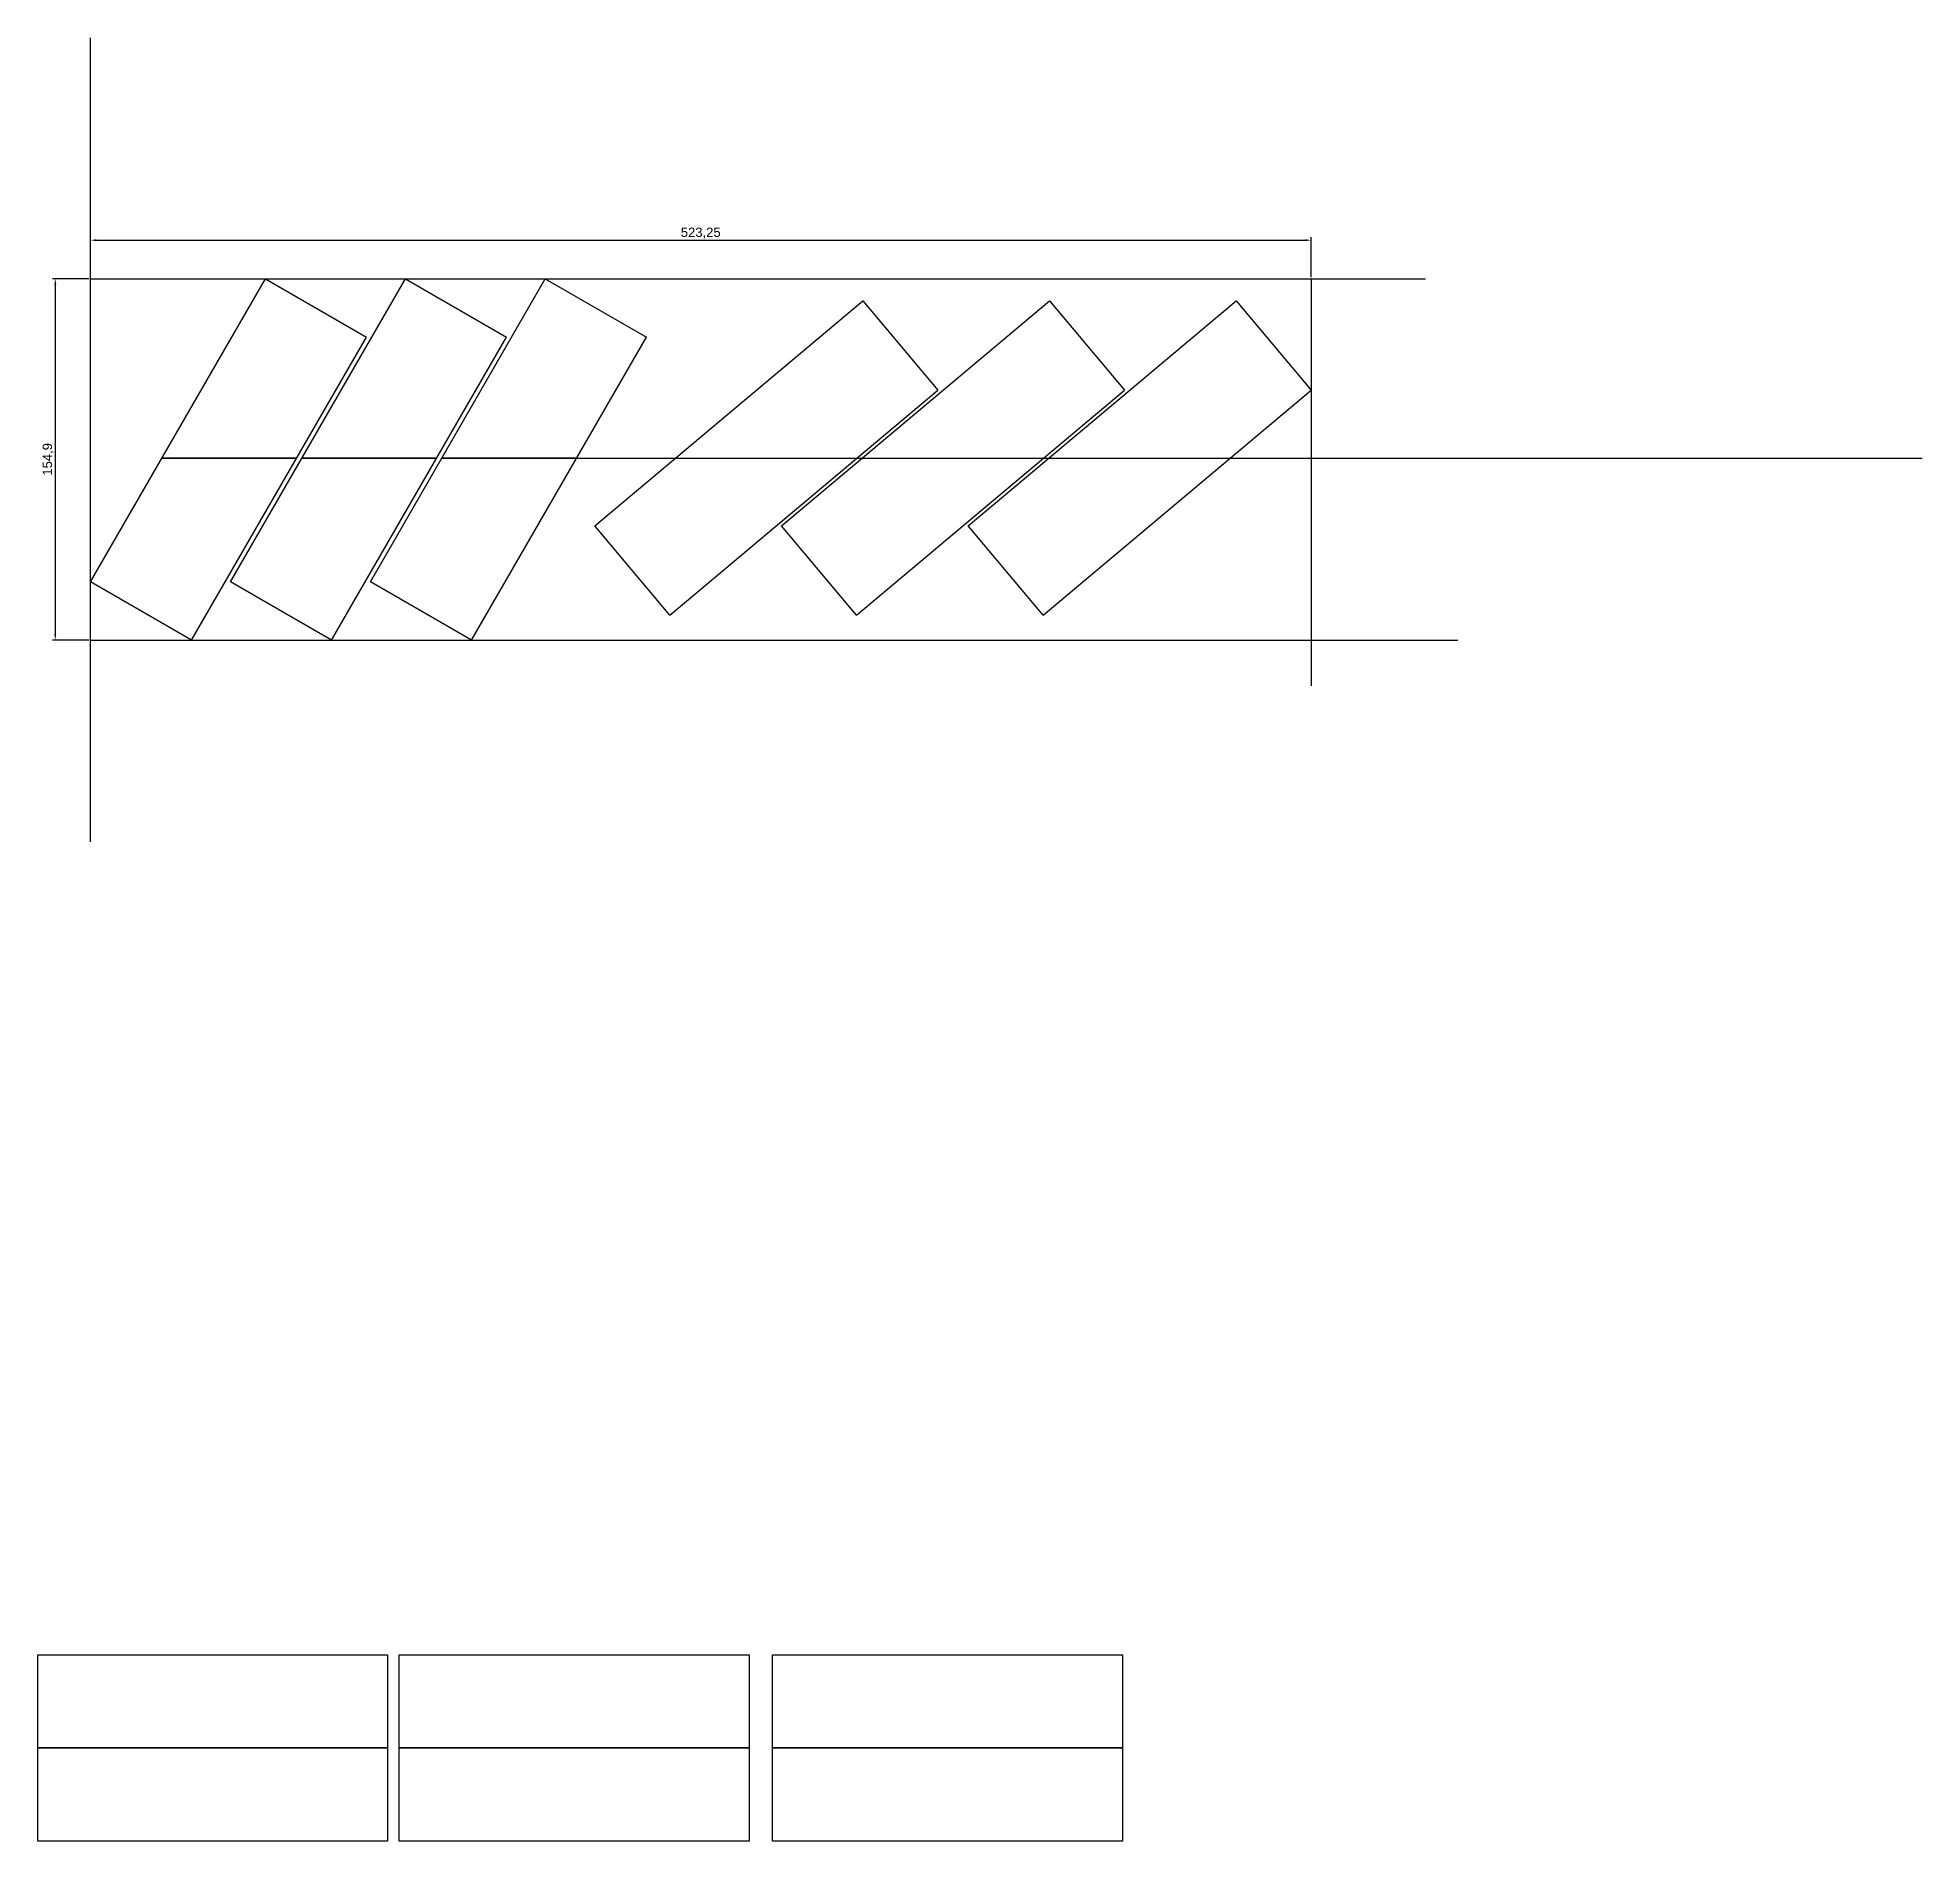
# Model space of a CAD drawing. Header units: millimetres. Extents: x 3071 to 17740, y -10095 to 4997.
# Drawn here: x 16107 to 16914, y -4109 to -3336 of the extents above; entities that cross this region are included whole.
import ezdxf

# ---------------------------------------------------------------- set-up
doc = ezdxf.new("R2010")
doc.units = ezdxf.units.MM
doc.layers.add('尺寸标注', color=6, linetype='Continuous')
doc.styles.get("Standard").update_dxf_attribs({"font": 'arial.ttf'})
doc.dimstyles.new('ISO-25-old', dxfattribs={"dimtxt": 4, "dimasz": 2.5, "dimexe": 1.25, "dimexo": 0.625, "dimtad": 1, "dimtxsty": 'Standard', "dimcen": 2.5, "dimadec": 0, "dimazin": 0, "dimtfac": 1, "dimtmove": 0, "dimatfit": 3, "dimfxl": 1, "dimarcsym": 0})

msp = doc.modelspace()

# ---------------------------------------------------------------- blocks, each defined once
blk = doc.blocks.new('*D230')
at = {"layer": 'Defpoints', "color": 0, "transparency": 16777216}
for p in [(16652.39, -3422.35), (16129.14, -3438.84), (16652.39, -3438.84)]:
    blk.add_point(p, dxfattribs=at)
at = {"layer": '尺寸标注', "color": 0, "lineweight": -2, "transparency": 16777216}
for p, q in [((16129.14, -3438.22), (16129.14, -3421.1)), ((16131.64, -3422.35), (16649.89, -3422.35)), ((16652.39, -3438.22), (16652.39, -3421.1))]:
    blk.add_line(p, q, dxfattribs=at)
at = {"layer": '尺寸标注', "color": 0, "transparency": 16777216}
for points in [[(16131.64, -3421.93), (16131.64, -3422.76), (16129.14, -3422.35)], [(16649.89, -3421.93), (16649.89, -3422.76), (16652.39, -3422.35)]]:
    blk.add_solid(points, dxfattribs=at)
at = {"layer": '尺寸标注', "color": 0, "transparency": 16777216, "insert": (16390.77, -3419.32), "char_height": 4, "attachment_point": 5}
blk.add_mtext('523,25', dxfattribs=at)
blk = doc.blocks.new('*D231')
at = {"layer": 'Defpoints', "color": 0, "transparency": 16777216}
for p in [(16129.14, -3438.84), (16114.08, -3593.75), (16129.14, -3593.75)]:
    blk.add_point(p, dxfattribs=at)
at = {"layer": '尺寸标注', "color": 0, "lineweight": -2, "transparency": 16777216}
for p, q in [((16128.52, -3438.84), (16112.83, -3438.84)), ((16114.08, -3441.34), (16114.08, -3591.25)), ((16128.52, -3593.75), (16112.83, -3593.75))]:
    blk.add_line(p, q, dxfattribs=at)
at = {"layer": '尺寸标注', "color": 0, "transparency": 16777216}
for points in [[(16113.66, -3441.34), (16114.49, -3441.34), (16114.08, -3438.84)], [(16113.66, -3591.25), (16114.49, -3591.25), (16114.08, -3593.75)]]:
    blk.add_solid(points, dxfattribs=at)
at = {"layer": '尺寸标注', "color": 0, "transparency": 16777216, "insert": (16111.05, -3516.29), "char_height": 4, "attachment_point": 5, "rotation": 90}
blk.add_mtext('154,9', dxfattribs=at)

# ---------------------------------------------------------------- dimensions: what is measured, and where the dimension line sits
at = {"layer": '尺寸标注'}
for p2, distance, picture, middle in [((16652.394, -3438.842), 16.495, '*D230', (16390.769, -3419.318)), ((16129.144, -3593.746), -15.067, '*D231', (16111.049, -3516.294))]:
    dim = msp.add_aligned_dim(p1=(16129.144, -3438.842), p2=p2, distance=distance, dimstyle='ISO-25-old', dxfattribs=at)
    dim.commit()
    dim.dimension.update_dxf_attribs({"geometry": picture, "text_midpoint": middle})

# ---------------------------------------------------------------- linework, layer by layer
for p, q in [((16129.144, -3568.746), (16204.144, -3438.842)), ((16189.144, -3568.746), (16264.144, -3438.842)), ((16204.144, -3438.842), (16247.446, -3463.842)), ((16249.144, -3568.746), (16324.144, -3438.842)), ((16264.144, -3438.842), (16307.446, -3463.842)), ((16324.144, -3438.842), (16367.446, -3463.842)), ((16345.348, -3544.721), (16460.255, -3448.303)), ((16425.348, -3544.721), (16540.255, -3448.303)), ((16460.255, -3448.303), (16492.394, -3486.605)), ((16505.348, -3544.721), (16620.255, -3448.303)), ((16540.255, -3448.303), (16572.394, -3486.605)), ((16620.255, -3448.303), (16652.394, -3486.605)), ((16172.446, -3593.746), (16247.446, -3463.842)), ((16232.446, -3593.746), (16307.446, -3463.842)), ((16292.446, -3593.746), (16367.446, -3463.842)), ((16377.487, -3583.024), (16492.394, -3486.605)), ((16457.487, -3583.024), (16572.394, -3486.605)), ((16537.487, -3583.024), (16652.394, -3486.605)), ((16377.487, -3583.024), (16345.348, -3544.721)), ((16457.487, -3583.024), (16425.348, -3544.721)), ((16537.487, -3583.024), (16505.348, -3544.721)), ((16172.446, -3593.746), (16129.144, -3568.746)), ((16232.446, -3593.746), (16189.144, -3568.746)), ((16292.446, -3593.746), (16249.144, -3568.746)), ((16106.536, -4068.663), (16106.536, -4028.663)), ((16106.536, -4028.663), (16256.536, -4028.663)), ((16256.536, -4028.663), (16256.536, -4068.663)), ((16261.536, -4068.663), (16261.536, -4028.663)), ((16261.536, -4028.663), (16411.536, -4028.663)), ((16411.536, -4028.663), (16411.536, -4068.663)), ((16421.536, -4068.663), (16421.536, -4028.663)), ((16421.536, -4028.663), (16571.536, -4028.663)), ((16571.536, -4028.663), (16571.536, -4068.663)), ((16106.536, -4108.663), (16106.536, -4068.663)), ((16256.536, -4068.663), (16256.536, -4108.663)), ((16261.536, -4108.663), (16261.536, -4068.663)), ((16411.536, -4068.663), (16411.536, -4108.663)), ((16421.536, -4108.663), (16421.536, -4068.663)), ((16571.536, -4068.663), (16571.536, -4108.663)), ((16256.536, -4108.663), (16106.536, -4108.663)), ((16411.536, -4108.663), (16261.536, -4108.663)), ((16571.536, -4108.663), (16421.536, -4108.663))]:
    msp.add_line(p, q)
at = {"lineweight": 35}
for p, q in [((16217.45, -3515.796), (16159.715, -3515.796)), ((16277.45, -3515.796), (16219.715, -3515.796)), ((16337.45, -3515.796), (16279.715, -3515.796))]:
    msp.add_line(p, q, dxfattribs=at)
at = {"lineweight": 30}
for p, q in [((16379.82, -3515.796), (16457.606, -3515.796)), ((16459.82, -3515.796), (16537.606, -3515.796)), ((16539.82, -3515.796), (16617.606, -3515.796)), ((16256.536, -4068.663), (16106.536, -4068.663)), ((16106.536, -4068.663), (16256.536, -4068.663)), ((16411.536, -4068.663), (16261.536, -4068.663)), ((16261.536, -4068.663), (16411.536, -4068.663)), ((16571.536, -4068.663), (16421.536, -4068.663)), ((16421.536, -4068.663), (16571.536, -4068.663))]:
    msp.add_line(p, q, dxfattribs=at)
at = {"layer": '尺寸标注'}
for p, q in [((16129.144, -3680.276), (16129.144, -3335.542)), ((16129.144, -3438.842), (16583.613, -3438.842)), ((16583.613, -3438.842), (16701.401, -3438.842)), ((16652.394, -3438.842), (16652.394, -3613.363)), ((16337.45, -3515.796), (16914.412, -3515.796)), ((16129.144, -3593.746), (16715.282, -3593.746))]:
    msp.add_line(p, q, dxfattribs=at)

msp.set_redraw_order([(e.dxf.handle, doc.entitydb.next_handle()) for e in msp.query("TEXT MTEXT ATTDEF DIMENSION ARC_DIMENSION")])  # texts and dimensions are drawn at this point

doc.saveas('drawing.dxf')
